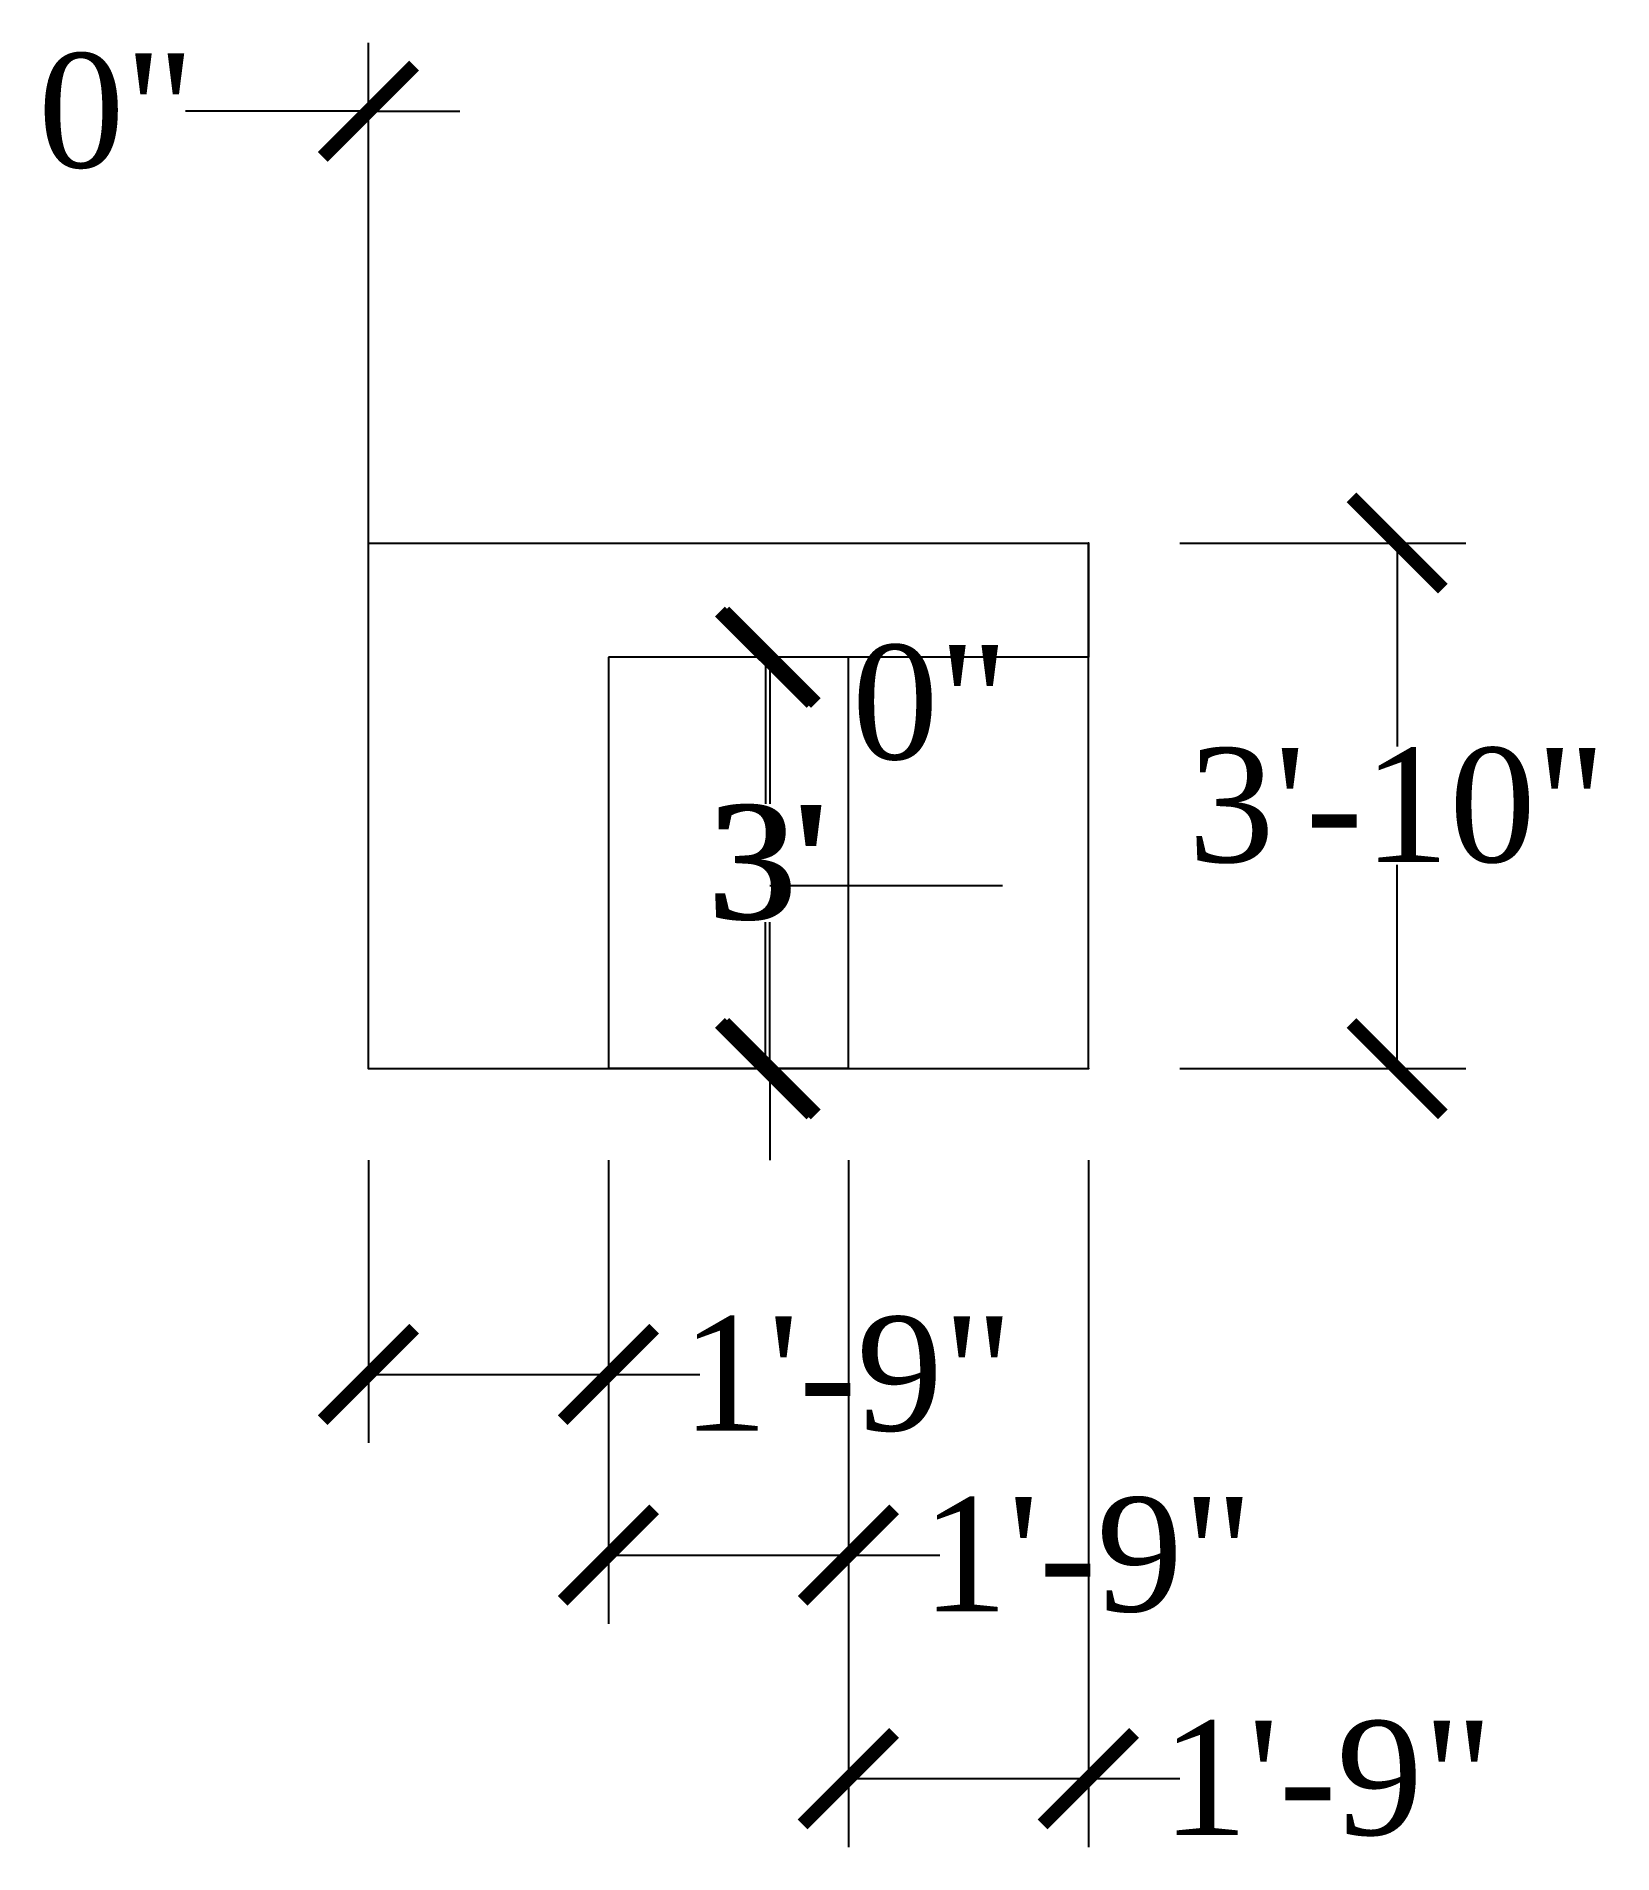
# Model space of a CAD drawing. Header units: inches. Extents: x -864 to 7238, y 1071 to 2315.
# Drawn here: x 3197.1 to 3335, y 1284 to 1443 of the extents above; entities that cross this region are included whole.
import ezdxf

# ---------------------------------------------------------------- set-up
doc = ezdxf.new("R2010")
doc.units = ezdxf.units.IN
doc.layers.add('Label', color=7, linetype='Continuous', plot=False)
doc.styles.get("Standard").update_dxf_attribs({"font": 'times.ttf'})
doc.dimstyles.new('ISO-25$0', dxfattribs={"dimtxt": 10, "dimasz": 8, "dimexe": 6, "dimexo": 8, "dimgap": 0.09, "dimtad": 0, "dimtih": 1, "dimtoh": 1, "dimdec": 0, "dimzin": 0, "dimlunit": 3, "dimtxsty": 'Standard', "dimblk": 'ARCHTICK', "dimcen": 5.09, "dimadec": 0, "dimazin": 0, "dimtfac": 1, "dimtdec": 0, "dimtmove": 0, "dimatfit": 3, "dimldrblk": 'ARCHTICK', "dimfxl": 1, "dimarcsym": 0})

msp = doc.modelspace()

# ---------------------------------------------------------------- blocks, each defined once
blk = doc.blocks.new('_ArchTick')
at = {"color": 0, "linetype": 'ByBlock', "const_width": 0.15}
blk.add_lwpolyline([(-0.5, -0.5), (0.5, 0.5)], dxfattribs=at)
blk = doc.blocks.new('*D62')
at = {"color": 0, "lineweight": -2}
for p, q in [((3226.14, 1344.65), (3226.14, 1319.9)), ((3247.14, 1344.65), (3247.14, 1319.9)), ((3226.14, 1325.9), (3247.14, 1325.9)), ((3247.14, 1325.9), (3255.14, 1325.9))]:
    blk.add_line(p, q, dxfattribs=at)
at = {"layer": 'Label', "color": 0}
for p in [(3226.14, 1352.65), (3247.14, 1352.65), (3247.14, 1325.9)]:
    blk.add_point(p, dxfattribs=at)
at = {"color": 0, "lineweight": -2, "xscale": 8, "yscale": 8, "zscale": 8, "rotation": 180}
blk.add_blockref('_ArchTick', (3226.14, 1325.9), dxfattribs=at)
at = {"color": 0, "lineweight": -2, "xscale": 8, "yscale": 8, "zscale": 8}
blk.add_blockref('_ArchTick', (3247.14, 1325.9), dxfattribs=at)
at = {"color": 0, "insert": (3268.06, 1325.9), "char_height": 10, "attachment_point": 5}
blk.add_mtext('1\'-9"', dxfattribs=at)
blk = doc.blocks.new('*D63')
at = {"color": 0, "lineweight": -2}
for p, q in [((3247.14, 1344.65), (3247.14, 1304.08)), ((3268.14, 1344.65), (3268.14, 1304.08)), ((3247.14, 1310.08), (3268.14, 1310.08)), ((3268.14, 1310.08), (3276.14, 1310.08))]:
    blk.add_line(p, q, dxfattribs=at)
at = {"layer": 'Label', "color": 0}
for p in [(3247.14, 1352.65), (3268.14, 1352.65), (3268.14, 1310.08)]:
    blk.add_point(p, dxfattribs=at)
at = {"color": 0, "lineweight": -2, "xscale": 8, "yscale": 8, "zscale": 8, "rotation": 180}
blk.add_blockref('_ArchTick', (3247.14, 1310.08), dxfattribs=at)
at = {"color": 0, "lineweight": -2, "xscale": 8, "yscale": 8, "zscale": 8}
blk.add_blockref('_ArchTick', (3268.14, 1310.08), dxfattribs=at)
at = {"color": 0, "insert": (3289.06, 1310.08), "char_height": 10, "attachment_point": 5}
blk.add_mtext('1\'-9"', dxfattribs=at)
blk = doc.blocks.new('*D64')
at = {"color": 0, "lineweight": -2}
for p, q in [((3268.14, 1344.65), (3268.14, 1284.52)), ((3289.14, 1344.65), (3289.14, 1284.52)), ((3268.14, 1290.52), (3289.14, 1290.52)), ((3289.14, 1290.52), (3297.14, 1290.52))]:
    blk.add_line(p, q, dxfattribs=at)
at = {"layer": 'Label', "color": 0}
for p in [(3268.14, 1352.65), (3289.14, 1352.65), (3289.14, 1290.52)]:
    blk.add_point(p, dxfattribs=at)
at = {"color": 0, "lineweight": -2, "xscale": 8, "yscale": 8, "zscale": 8, "rotation": 180}
blk.add_blockref('_ArchTick', (3268.14, 1290.52), dxfattribs=at)
at = {"color": 0, "lineweight": -2, "xscale": 8, "yscale": 8, "zscale": 8}
blk.add_blockref('_ArchTick', (3289.14, 1290.52), dxfattribs=at)
at = {"color": 0, "insert": (3310.06, 1290.52), "char_height": 10, "attachment_point": 5}
blk.add_mtext('1\'-9"', dxfattribs=at)
blk = doc.blocks.new('*D65')
at = {"color": 0, "lineweight": -2}
for p, q in [((3297.14, 1398.65), (3322.16, 1398.65)), ((3316.16, 1398.65), (3316.16, 1380.83)), ((3316.16, 1352.65), (3316.16, 1370.48)), ((3297.14, 1352.65), (3322.16, 1352.65))]:
    blk.add_line(p, q, dxfattribs=at)
at = {"layer": 'Label', "color": 0}
for p in [(3289.14, 1398.65), (3289.14, 1352.65), (3316.16, 1352.65)]:
    blk.add_point(p, dxfattribs=at)
at = {"color": 0, "lineweight": -2, "xscale": 8, "yscale": 8, "zscale": 8}
for p, rotation in [((3316.16, 1398.65), 90), ((3316.16, 1352.65), 270)]:
    blk.add_blockref('_ArchTick', p, dxfattribs=dict(at, rotation=rotation))
at = {"color": 0, "insert": (3316.16, 1375.65), "char_height": 10, "attachment_point": 5}
blk.add_mtext('3\'-10"', dxfattribs=at)
blk = doc.blocks.new('*D66')
at = {"color": 0, "lineweight": -2}
for p, q in [((3260.14, 1388.65), (3254.9, 1388.65)), ((3260.9, 1388.65), (3260.9, 1375.83)), ((3260.9, 1352.65), (3260.9, 1365.48)), ((3260.14, 1352.65), (3254.9, 1352.65))]:
    blk.add_line(p, q, dxfattribs=at)
at = {"layer": 'Label', "color": 0}
for p in [(3268.14, 1388.65), (3260.9, 1352.65), (3268.14, 1352.65)]:
    blk.add_point(p, dxfattribs=at)
at = {"color": 0, "lineweight": -2, "xscale": 8, "yscale": 8, "zscale": 8}
for p, rotation in [((3260.9, 1388.65), 90), ((3260.9, 1352.65), 270)]:
    blk.add_blockref('_ArchTick', p, dxfattribs=dict(at, rotation=rotation))
at = {"color": 0, "insert": (3260.9, 1370.65), "char_height": 10, "attachment_point": 5}
blk.add_mtext("3'", dxfattribs=at)
blk = doc.blocks.new('*D67')
at = {"color": 0, "lineweight": -2}
for p, q in [((3260.14, 1388.65), (3255.28, 1388.65)), ((3261.28, 1388.65), (3261.28, 1375.83)), ((3261.28, 1352.65), (3261.28, 1365.48)), ((3234.14, 1352.65), (3267.28, 1352.65))]:
    blk.add_line(p, q, dxfattribs=at)
at = {"layer": 'Label', "color": 0}
for p in [(3268.14, 1388.65), (3226.14, 1352.65), (3261.28, 1352.65)]:
    blk.add_point(p, dxfattribs=at)
at = {"color": 0, "lineweight": -2, "xscale": 8, "yscale": 8, "zscale": 8}
for p, rotation in [((3261.28, 1388.65), 90), ((3261.28, 1352.65), 270)]:
    blk.add_blockref('_ArchTick', p, dxfattribs=dict(at, rotation=rotation))
at = {"color": 0, "insert": (3261.28, 1370.65), "char_height": 10, "attachment_point": 5}
blk.add_mtext("3'", dxfattribs=at)
blk = doc.blocks.new('*D68')
at = {"color": 0, "lineweight": -2}
for p, q in [((3281.63, 1368.65), (3261.28, 1368.65)), ((3261.28, 1352.65), (3261.28, 1360.65)), ((3234.14, 1352.65), (3267.28, 1352.65)), ((3234.14, 1352.65), (3267.28, 1352.65)), ((3261.28, 1352.65), (3261.28, 1344.65))]:
    blk.add_line(p, q, dxfattribs=at)
at = {"layer": 'Label', "color": 0}
for p in [(3226.14, 1352.65), (3226.14, 1352.65, 19.32), (3261.28, 1352.65)]:
    blk.add_point(p, dxfattribs=at)
at = {"color": 0, "lineweight": -2, "xscale": 8, "yscale": 8, "zscale": 8}
for rotation in [90, 270]:
    blk.add_blockref('_ArchTick', (3261.28, 1352.65), dxfattribs=dict(at, rotation=rotation))
at = {"color": 0, "insert": (3275.32, 1384.65), "char_height": 10, "attachment_point": 5}
blk.add_mtext('0"', dxfattribs=at)
blk = doc.blocks.new('*D69')
at = {"color": 0, "lineweight": -2}
for p, q in [((3226.14, 1360.65), (3226.14, 1442.43)), ((3226.14, 1360.65), (3226.14, 1442.43)), ((3226.14, 1436.43), (3210.14, 1436.43)), ((3226.14, 1436.43), (3234.14, 1436.43))]:
    blk.add_line(p, q, dxfattribs=at)
at = {"layer": 'Label', "color": 0}
for p in [(3226.14, 1436.43), (3226.14, 1352.65, 48), (3226.14, 1352.65)]:
    blk.add_point(p, dxfattribs=at)
at = {"color": 0, "lineweight": -2, "xscale": 8, "yscale": 8, "zscale": 8, "rotation": 180}
blk.add_blockref('_ArchTick', (3226.14, 1436.43), dxfattribs=at)
at = {"color": 0, "lineweight": -2, "xscale": 8, "yscale": 8, "zscale": 8}
blk.add_blockref('_ArchTick', (3226.14, 1436.43), dxfattribs=at)
at = {"color": 0, "insert": (3204.1, 1436.43), "char_height": 10, "attachment_point": 5}
blk.add_mtext('0"', dxfattribs=at)

# ---------------------------------------------------------------- dimensions: what is measured, and where the dimension line sits
for base, p1, p2, picture, middle in [((3226.14109044, 1436.42612474), (3226.14109044, 1352.65393591, 48), (3226.14109044, 1352.65393591), '*D69', (3204.10300104, 1436.42612474)), ((3247.14, 1325.9), (3226.14, 1352.65), (3247.14, 1352.65), '*D62', (3268.06, 1325.9)), ((3268.14, 1310.08), (3247.14, 1352.65), (3268.14, 1352.65), '*D63', (3289.06, 1310.08)), ((3289.14, 1290.52), (3268.14, 1352.65), (3289.14, 1352.65), '*D64', (3310.06, 1290.52))]:
    dim = msp.add_linear_dim(base=base, p1=p1, p2=p2, dimstyle='ISO-25$0')
    dim.commit()
    dim.dimension.update_dxf_attribs({"geometry": picture, "text_midpoint": middle})
for base, p1, p2, picture, middle in [((3316.16, 1352.65), (3289.14, 1398.65), (3289.14, 1352.65), '*D65', (3316.16, 1375.65)), ((3261.28, 1352.65), (3268.14, 1388.65), (3226.14, 1352.65), '*D67', (3261.28, 1370.65)), ((3260.9, 1352.65), (3268.14, 1388.65), (3268.14, 1352.65), '*D66', (3260.9, 1370.65))]:
    dim = msp.add_linear_dim(base=base, p1=p1, p2=p2, angle=90, dimstyle='ISO-25$0')
    dim.commit()
    dim.dimension.update_dxf_attribs({"geometry": picture, "text_midpoint": middle})
dim = msp.add_linear_dim(base=(3261.27999245, 1352.65393591), p1=(3226.14109044, 1352.65393591), p2=(3226.14109044, 1352.65393591, 19.32120792), angle=90, dimstyle='ISO-25$0', override={"dimtmove": 1})
dim.commit()
dim.dimension.update_dxf_attribs({"geometry": '*D68', "text_midpoint": (3275.31808185, 1384.65393591)})

# ---------------------------------------------------------------- linework, layer by layer
for p, q in [((3226.14, 1352.65), (3226.14, 1398.65)), ((3226.14, 1398.65), (3247.14, 1398.65)), ((3247.14, 1398.65), (3268.14, 1398.65)), ((3268.14, 1398.65), (3289.14, 1398.65)), ((3289.14, 1398.65), (3289.14, 1388.65)), ((3289.14, 1352.65), (3289.14, 1398.65)), ((3289.14, 1388.65), (3247.14, 1388.65)), ((3247.14, 1388.65), (3247.14, 1352.65)), ((3268.14, 1352.65), (3268.14, 1388.65)), ((3226.14, 1352.65), (3247.14, 1352.65)), ((3247.14, 1352.65), (3268.14, 1352.65)), ((3268.14, 1352.65), (3247.14, 1352.65)), ((3247.14, 1352.65), (3289.14, 1352.65)), ((3268.14, 1352.65), (3289.14, 1352.65))]:
    msp.add_line(p, q)

msp.set_redraw_order([(e.dxf.handle, doc.entitydb.next_handle()) for e in msp.query("TEXT MTEXT ATTDEF DIMENSION ARC_DIMENSION")])  # texts and dimensions are drawn at this point

doc.saveas('drawing.dxf')
